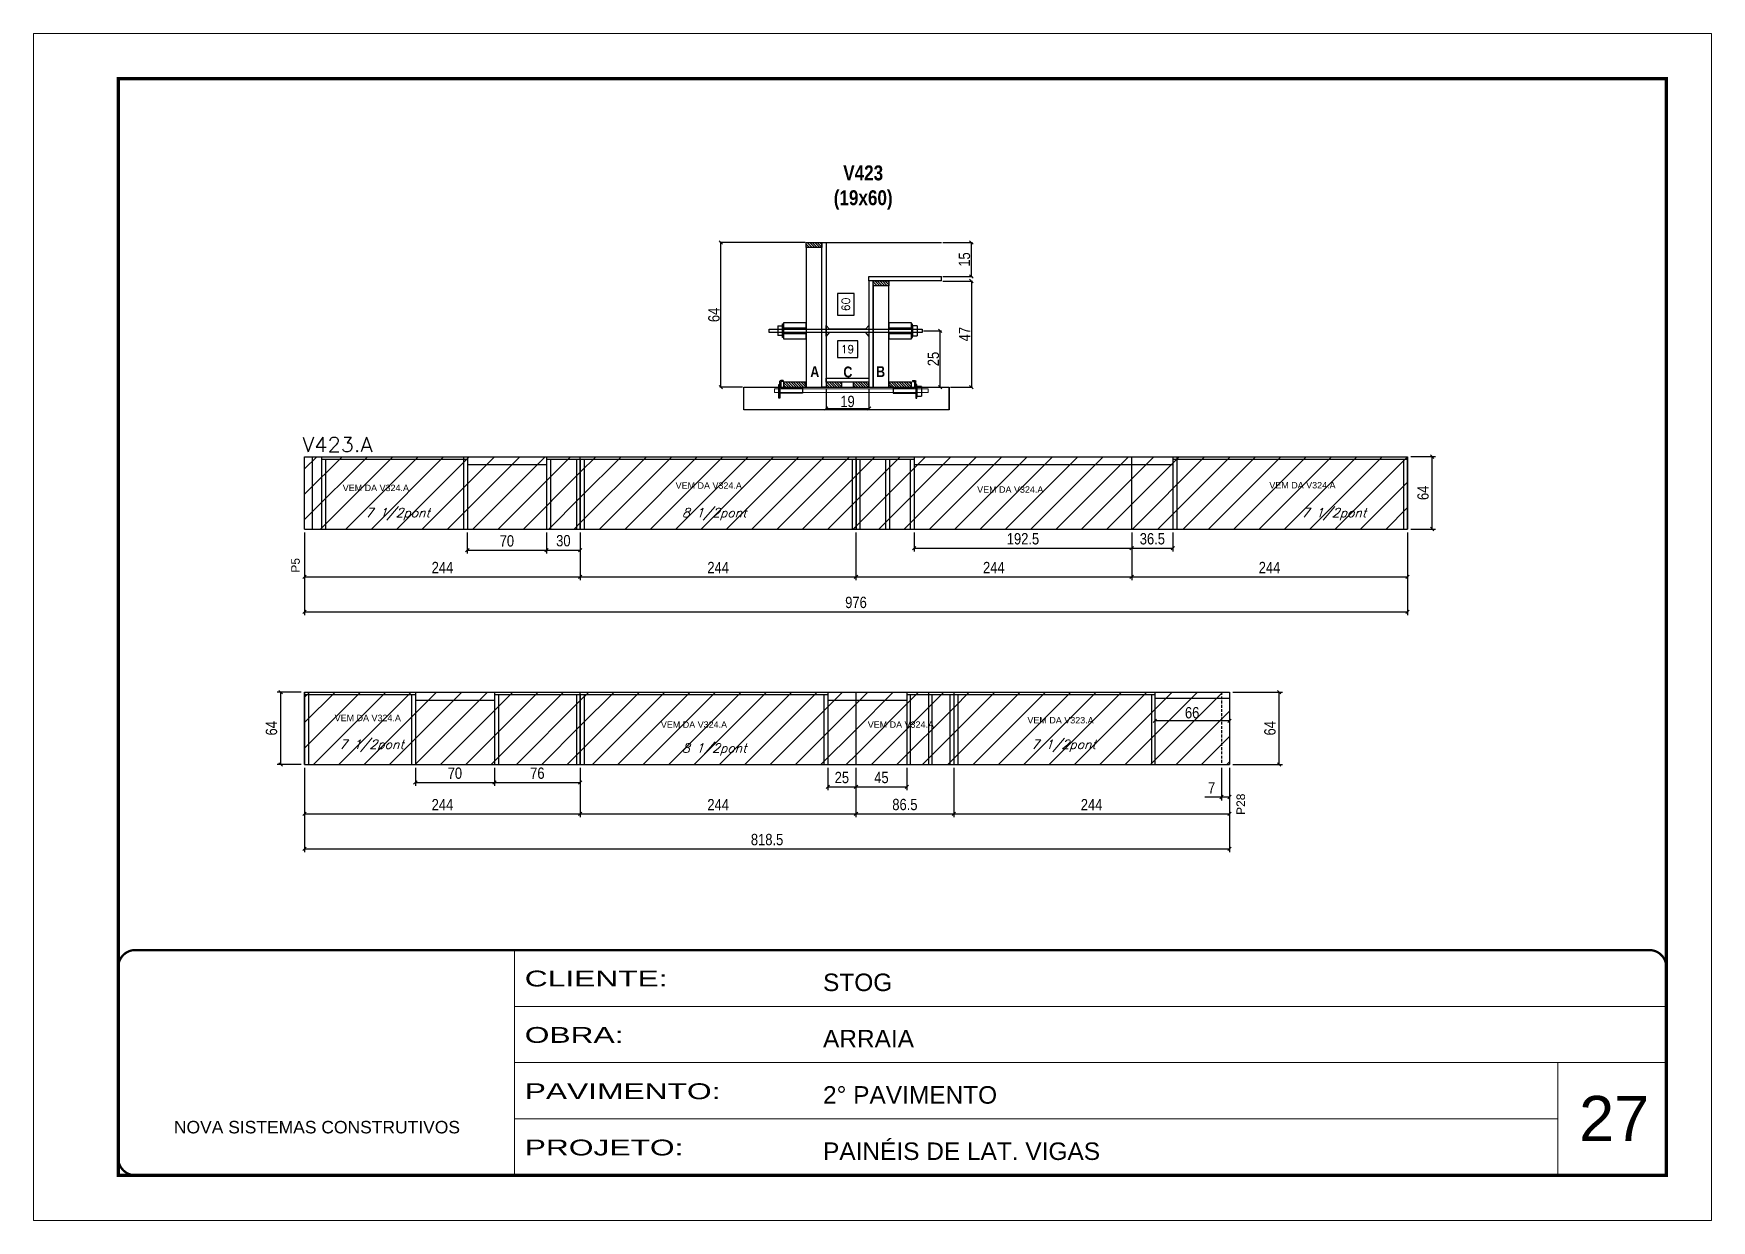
# Model space of a CAD drawing. Extents: x -3394 to 16474, y -5031 to 14397.
# Drawn here: x 7442 to 8927, y 6455 to 7505 of the extents above; entities that cross this region are included whole.
import ezdxf

# ---------------------------------------------------------------- set-up
doc = ezdxf.new("R2010")
doc.units = 0
for name, pattern in [('CONTINUO', [0]), ('DASHED', [0.75, 0.5, -0.25]), ('HIDDEN', [0.375, 0.25, -0.125])]:
    doc.linetypes.add(name, pattern=pattern)
doc.layers.get('0').update_dxf_attribs({"linetype": 'CONTINUOUS'})
doc.layers.get('Defpoints').update_dxf_attribs({"linetype": 'CONTINUOUS'})
for name, color, linetype in [('1HACHURA MADEIRAS', 1, 'CONTINUOUS'), ('barrote', 251, 'CONTINUOUS'), ('COTA', 241, 'CONTINUOUS'), ('Cota Seção (2x)', 4, 'CONTINUOUS'), ('detalhes', 4, 'CONTINUOUS'), ('NOMENCLATURA', 7, 'CONTINUOUS'), ('Painéis', 200, 'CONTINUOUS'), ('presilha', 1, 'CONTINUOUS'), ('SARR_2.2x10', 60, 'CONTINUOUS'), ('SARR_2.2x7', 40, 'CONTINUOUS'), ('SARR_3.5x7', 81, 'CONTINUOUS'), ('texto', 7, 'CONTINUOUS'), ('Tubo de PVC', 51, 'CONTINUOUS')]:
    doc.layers.add(name, color=color, linetype=linetype)
for name, color, linetype, lineweight in [('CARIMBO', 255, 'CONTINUOUS', 9), ('CONCRETO', 251, 'CONTINUOUS', 25), ('Folhas', 255, 'CONTINUOUS', 9), ('REAPROVEITAMENTO', 251, 'CONTINUOUS', 9), ('SARRAFO DE PRESSAO', 251, 'DASHED', 9), ('SCO-___-LAJ', 2, 'CONTINUOUS', 0), ('Texto Seção', 7, 'CONTINUOUS', 15)]:
    doc.layers.add(name, color=color, linetype=linetype, lineweight=lineweight)
doc.styles.add('ARIAL', font='arial.ttf')
doc.styles.add('COTA TECNICA', font='techl___.ttf', dxfattribs={"height": 10})
doc.styles.add('COTA TECNICA 2X', font='techl___.ttf', dxfattribs={"height": 10})
doc.styles.add('REGUA-120', font='ROMANS.shx', dxfattribs={"height": 15})
doc.styles.add('ROMANS', font='romans.shx')
doc.styles.add('TECNICA', font='techb___.ttf', dxfattribs={"height": 10})
doc.styles.add('Tecnologia', font='')
doc.styles.get('Tecnologia').set_extended_font_data('Forgotten Futurist')
doc.dimstyles.new('Cota Seção interna', dxfattribs={"dimtxt": 7, "dimasz": 6, "dimexe": 0.18, "dimexo": 2, "dimgap": -4, "dimtad": 3, "dimdec": 1, "dimlfac": 0.5, "dimzin": 12, "dimdsep": 46, "dimtxsty": 'ROMANS', "dimblk": 'ARCHTICK', "dimcen": 0.09, "dimse1": 1, "dimse2": 1, "dimsd1": 1, "dimsd2": 1, "dimclrd": 180, "dimclre": 5, "dimclrt": 1, "dimadec": 0, "dimazin": 3, "dimtfac": 1, "dimtdec": 1, "dimtofl": 0, "dimtmove": 0, "dimatfit": 3, "dimldrblk": 'ARCHTICK', "dimfxl": 1, "dimtolj": 1, "dimtzin": 0, "dimarcsym": 0})
doc.dimstyles.new('PAINEL', dxfattribs={"dimtxt": 10, "dimasz": 3, "dimexe": 3, "dimexo": 3, "dimgap": 3, "dimtad": 1, "dimdec": 1, "dimzin": 12, "dimdsep": 46, "dimtxsty": 'COTA TECNICA', "dimblk1": 'OBLIQUE', "dimblk2": 'OBLIQUE', "dimsah": 1, "dimcen": 0.9, "dimclrd": 4, "dimclre": 4, "dimclrt": 240, "dimadec": 1, "dimazin": 3, "dimtfac": 1, "dimtdec": 1, "dimtmove": 0, "dimatfit": 3, "dimfxl": 1, "dimtolj": 1, "dimtzin": 12, "dimarcsym": 0})
doc.dimstyles.new('SECAO', dxfattribs={"dimscale": 0.333333, "dimtxt": 5, "dimasz": 9, "dimexe": 3, "dimexo": 3, "dimgap": 3, "dimtad": 1, "dimdec": 1, "dimlfac": 0.5, "dimzin": 12, "dimdsep": 46, "dimtxsty": 'COTA TECNICA 2X', "dimblk1": 'OBLIQUE', "dimblk2": 'OBLIQUE', "dimsah": 1, "dimcen": 0.9, "dimclrd": 4, "dimclre": 4, "dimclrt": 240, "dimadec": 1, "dimazin": 3, "dimtfac": 1, "dimtdec": 1, "dimtmove": 0, "dimatfit": 3, "dimfxl": 1, "dimtolj": 1, "dimtzin": 12, "dimarcsym": 0})
pattern_1 = [(45, (3170, 1148.575), (-11.22532, 11.22532), [])]

msp = doc.modelspace()

# ---------------------------------------------------------------- texts
at = {"layer": 'CARIMBO', "style": 'ARIAL'}
msp.add_text('27', height=40, dxfattribs=at).set_placement((8810.07, 6525.25))
at = {"layer": 'detalhes', "style": 'TECNICA'}
for s, p in [('A', (8129.65, 7201.24)), ('C', (8158.94, 7200.92)), ('B', (8187.91, 7201.24))]:
    msp.add_text(s, height=9.6, dxfattribs=at).set_placement(p)
at = {"layer": 'NOMENCLATURA', "linetype": 'Continuous', "style": 'ARIAL'}
for s, p in [('VEM DA V324.A', (7715.85, 7100.31)), ('VEM DA V324.A', (8010.48, 7102.4)), ('VEM DA V324.A', (8277.33, 7098.87)), ('VEM DA V324.A', (8535.94, 7102.69)), ('VEM DA V324.A', (7708.71, 6896.77)), ('VEM DA V324.A', (7997.4, 6890.91)), ('VEM DA V324.A', (8180.51, 6890.91)), ('VEM DA V323.A', (8321.85, 6894.8))]:
    msp.add_text(s, height=5.6753, dxfattribs=at).set_placement(p)
for s, p in [('P5', (7677.83, 7028.23)), ('P28', (8514.41, 6813.9))]:
    msp.add_text(s, height=7.567, rotation=90, dxfattribs=at).set_placement(p)
at = {"layer": 'NOMENCLATURA', "insert": (8176.46, 7388.46), "char_height": 13.2, "attachment_point": 2, "style": 'TECNICA'}
msp.add_mtext_dynamic_manual_height_columns('V423\\P(19x60)', width=13.2, gutter_width=1, heights=[0], dxfattribs=at)
at = {"layer": 'texto', "color": 2, "char_height": 8, "attachment_point": 5, "style": 'ROMANS'}
for s, insert in [('{\\Q19;\\C256;7 1/2pont}', (7764.44, 7079.99)), ('{\\Q19;\\C256;8 1/2pont}', (8044.62, 7079.99)), ('{\\Q19;\\C256;7 1/2pont}', (8593.12, 7079.99)), ('{\\Q19;\\C256;7 1/2pont}', (7741.32, 6875.05)), ('{\\Q19;\\C256;8 1/2pont}', (8044.62, 6871.7)), ('{\\Q19;\\C256;7 1/2pont}', (8353.84, 6874.97))]:
    msp.add_mtext(s, dxfattribs=dict(at, insert=insert))
at = {"layer": 'Texto Seção', "style": 'REGUA-120', "width": 1.05}
msp.add_text('V423.A', height=13, dxfattribs=at).set_placement((7680.12, 7134.96))

# ---------------------------------------------------------------- blocks, each defined once
blk = doc.blocks.new('9999999999')
at = {"color": 30, "linetype": 'CONTINUO'}
for p, q in [((98564.6, 34230.2), (98564.6, 34429.4)), ((98564.6, 34379.6), (99584, 34379.6)), ((98564.6, 34329.8), (99488, 34329.8)), ((99584, 34329.8), (99488, 34329.8)), ((99488, 34329.8), (99488, 34230.2)), ((98564.6, 34280), (99488, 34280))]:
    blk.add_line(p, q, dxfattribs=at)
at = {"color": 30, "linetype": 'CONTINUO', "const_width": 2}
blk.add_lwpolyline([(99584, 34230.2), (99584, 34414.4, 0.414214), (99569, 34429.4), (98229, 34429.4, 0.414214), (98214, 34414.4), (98214, 34245.2, 0.414214), (98229, 34230.2), (99584, 34230.2)], format="xyb", dxfattribs=at)
at = {"layer": 'Folhas'}
blk.add_lwpolyline([(98139, 34190.2), (99624, 34190.2), (99624, 35240.2), (98139, 35240.2)], close=True, dxfattribs=at)
at = {"layer": 'Folhas', "color": 30, "const_width": 3}
blk.add_lwpolyline([(98214, 34230.2), (99584, 34230.2), (99584, 35200.2), (98214, 35200.2)], close=True, dxfattribs=at)
at = {"color": 7, "linetype": 'Continuous', "ltscale": 5, "style": 'ARIAL'}
for s, height, p in [('STOG', 15.48, (98837.7, 34393.1)), ('ARRAIA', 15.48, (98837.7, 34343.3)), ('2° PAVIMENTO', 15.483, (98837.7, 34293.5)), ('NOVA SISTEMAS CONSTRUTIVOS', 11.059, (98263.2, 34267.2)), ('PAINÉIS DE LAT. VIGAS', 15.483, (98837.7, 34243.7))]:
    blk.add_text(s, height=height, dxfattribs=at).set_placement(p)
at = {"layer": 'Folhas', "color": 7, "style": 'Tecnologia', "width": 1.5}
for s, p in [('CLIENTE:', (98573.7, 34397.2)), ('OBRA:', (98573.7, 34347.3)), ('PAVIMENTO:', (98573.7, 34297.5)), ('PROJETO:', (98573.7, 34247.7))]:
    blk.add_text(s, height=14, dxfattribs=at).set_placement(p)
blk = doc.blocks.new('_Oblique')
at = {"color": 0, "linetype": 'ByBlock', "lineweight": -2}
blk.add_line((-0.5, -0.5), (0.5, 0.5), dxfattribs=at)
blk = doc.blocks.new('*D665')
at = {"layer": 'COTA', "color": 4, "lineweight": -2, "transparency": 16777216}
for p, q in [((8143.6, 7191.2), (8143.6, 7172.5)), ((8181.6, 7191.2), (8181.6, 7172.5)), ((8143.6, 7173.5), (8181.6, 7173.5))]:
    blk.add_line(p, q, dxfattribs=at)
at = {"layer": 'Defpoints', "color": 0, "transparency": 16777216}
for p in [(8143.6, 7192.2), (8181.6, 7192.2), (8181.6, 7173.5)]:
    blk.add_point(p, dxfattribs=at)
at = {"layer": 'COTA', "color": 4, "lineweight": -2, "transparency": 16777216, "xscale": 3, "yscale": 3, "zscale": 3, "rotation": 180}
blk.add_blockref('_Oblique', (8143.6, 7173.5), dxfattribs=at)
at = {"layer": 'COTA', "color": 4, "lineweight": -2, "transparency": 16777216, "xscale": 3, "yscale": 3, "zscale": 3}
blk.add_blockref('_Oblique', (8181.6, 7173.5), dxfattribs=at)
at = {"layer": 'COTA', "color": 240, "transparency": 16777216, "insert": (8162.6, 7179.6), "char_height": 10, "attachment_point": 5, "style": 'COTA TECNICA 2X'}
blk.add_mtext('\\A1;19', dxfattribs=at)
blk = doc.blocks.new('PRESILHA METÁLICA 1')
at = {"layer": 'presilha'}
for p, q in [((0, 13), (6, 13)), ((0, 13), (0, 0)), ((6, 0), (0, 0)), ((6, 15.5), (7.5, 15.5)), ((6, -2.5), (6, 15.5)), ((6, 13), (6, 0)), ((7.5, 10.6), (7.5, 19.9)), ((7.5, 15.5), (7.5, -2.5)), ((37.5, 4.1), (7.5, 4.1)), ((12, 21), (8.6, 21)), ((9, 11.6), (9, 18.9)), ((12, 19.5), (9.6, 19.5)), ((37.5, 11), (9.6, 11)), ((12, 21), (12, 19.5)), ((37.5, 11), (37.5, 4.1)), ((7.5, -2.5), (6, -2.5))]:
    blk.add_line(p, q, dxfattribs=at)
for centre, radius, start, end in [((8.6, 19.9), 1.14, 90, 180), ((9.6, 18.9), 0.57, 90, 180), ((9.6, 11.6), 0.57, 180, 270)]:
    blk.add_arc(centre, radius, start, end, dxfattribs=at)
blk = doc.blocks.new('PRESILHA METÁLICA 2')
at = {"layer": 'presilha'}
for p, q in [((-5.2, 23.5), (-5.2, 22)), ((-5.2, 23.5), (-1.9, 23.5)), ((-0.8, 14.6), (-0.8, 22.4)), ((-30.8, 13.5), (-30.8, 6.6)), ((-30.8, 13.5), (-2.8, 13.5)), ((-30.8, 6.6), (-0.8, 6.6)), ((-5.2, 22), (-2.8, 22)), ((-2.2, 14.1), (-2.2, 21.4)), ((0.8, 18), (-0.8, 18)), ((-0.8, 18), (-0.8, 0)), ((-0.8, 0), (0.8, 0)), ((0.8, 0), (0.8, 18))]:
    blk.add_line(p, q, dxfattribs=at)
for centre, radius, start, end in [((-1.9, 22.4), 1.14, 0, 90), ((-2.8, 21.4), 0.57, 0, 90), ((-2.8, 14.1), 0.57, 270, 0)]:
    blk.add_arc(centre, radius, start, end, dxfattribs=at)
blk = doc.blocks.new('*D666')
at = {"layer": 'COTA', "color": 4, "lineweight": -2, "transparency": 16777216}
for p, q in [((8246.9, 7286.2), (8273.2, 7286.2)), ((8272.2, 7286.2), (8272.2, 7192.2)), ((8253.6, 7192.2), (8273.2, 7192.2))]:
    blk.add_line(p, q, dxfattribs=at)
at = {"layer": 'Defpoints', "color": 0, "transparency": 16777216}
for p in [(8245.9, 7286.2), (8252.6, 7192.2), (8272.2, 7192.2)]:
    blk.add_point(p, dxfattribs=at)
at = {"layer": 'COTA', "color": 4, "lineweight": -2, "transparency": 16777216, "xscale": 3, "yscale": 3, "zscale": 3}
for p, rotation in [((8272.2, 7286.2), 90), ((8272.2, 7192.2), 270)]:
    blk.add_blockref('_Oblique', p, dxfattribs=dict(at, rotation=rotation))
at = {"layer": 'COTA', "color": 240, "transparency": 16777216, "insert": (8266.2, 7239.2), "char_height": 10, "attachment_point": 5, "rotation": 90, "style": 'COTA TECNICA 2X'}
blk.add_mtext('\\A1;47', dxfattribs=at)
blk = doc.blocks.new('*D667')
at = {"layer": 'Cota Seção (2x)', "color": 180, "lineweight": -2, "transparency": 16777216}
for p, q in [((8168.6, 7275), (8153.6, 7275)), ((8153.6, 7275), (8153.6, 7256)), ((8168.6, 7256), (8168.6, 7275)), ((8153.6, 7256), (8168.6, 7256))]:
    blk.add_line(p, q, dxfattribs=at)
at = {"layer": 'Defpoints', "color": 0, "transparency": 16777216}
for p in [(8143.6, 7320.2), (8172.6, 7320.2), (8151, 7200.2)]:
    blk.add_point(p, dxfattribs=at)
at = {"layer": 'Cota Seção (2x)', "color": 1, "transparency": 16777216, "insert": (8161.1, 7265.5), "char_height": 7, "attachment_point": 5, "rotation": 90, "style": 'ROMANS'}
blk.add_mtext('\\A1;60', dxfattribs=at)
blk = doc.blocks.new('_ArchTick')
at = {"color": 0, "linetype": 'ByBlock', "const_width": 0.15}
blk.add_lwpolyline([(-0.5, -0.5), (0.5, 0.5)], dxfattribs=at)
blk = doc.blocks.new('*D668')
at = {"layer": 'COTA', "color": 4, "lineweight": -2, "transparency": 16777216}
for p, q in [((8246.9, 7320.2), (8273.2, 7320.2)), ((8272.2, 7290.2), (8272.2, 7320.2)), ((8246.9, 7290.2), (8273.2, 7290.2))]:
    blk.add_line(p, q, dxfattribs=at)
at = {"layer": 'Defpoints', "color": 0, "transparency": 16777216}
for p in [(8245.9, 7320.2), (8272.2, 7320.2), (8245.9, 7290.2)]:
    blk.add_point(p, dxfattribs=at)
at = {"layer": 'COTA', "color": 4, "lineweight": -2, "transparency": 16777216, "xscale": 3, "yscale": 3, "zscale": 3}
for p, rotation in [((8272.2, 7320.2), 90), ((8272.2, 7290.2), 270)]:
    blk.add_blockref('_Oblique', p, dxfattribs=dict(at, rotation=rotation))
at = {"layer": 'COTA', "color": 240, "transparency": 16777216, "insert": (8266.1, 7305.2), "char_height": 10, "attachment_point": 5, "rotation": 90, "style": 'COTA TECNICA 2X'}
blk.add_mtext('\\A1;15', dxfattribs=at)
blk = doc.blocks.new('*D669')
at = {"layer": 'COTA', "color": 4, "lineweight": -2, "transparency": 16777216}
for p, q in [((8125, 7320.2), (8049.5, 7320.2)), ((8050.5, 7192.2), (8050.5, 7320.2)), ((8069.7, 7192.2), (8049.5, 7192.2))]:
    blk.add_line(p, q, dxfattribs=at)
at = {"layer": 'Defpoints', "color": 0, "transparency": 16777216}
for p in [(8050.5, 7320.2), (8126, 7320.2), (8070.7, 7192.2)]:
    blk.add_point(p, dxfattribs=at)
at = {"layer": 'COTA', "color": 4, "lineweight": -2, "transparency": 16777216, "xscale": 3, "yscale": 3, "zscale": 3}
for p, rotation in [((8050.5, 7320.2), 90), ((8050.5, 7192.2), 270)]:
    blk.add_blockref('_Oblique', p, dxfattribs=dict(at, rotation=rotation))
at = {"layer": 'COTA', "color": 240, "transparency": 16777216, "insert": (8044.4, 7256.2), "char_height": 10, "attachment_point": 5, "rotation": 90, "style": 'COTA TECNICA 2X'}
blk.add_mtext('\\A1;64', dxfattribs=at)
blk = doc.blocks.new('*D653')
at = {"layer": 'COTA', "color": 4, "lineweight": -2, "transparency": 16777216}
for p, q in [((8229.7, 7242.2), (8245.7, 7242.2)), ((8244.7, 7192.2), (8244.7, 7242.2)), ((8220.2, 7192.2), (8245.7, 7192.2))]:
    blk.add_line(p, q, dxfattribs=at)
at = {"layer": 'Defpoints', "color": 0, "transparency": 16777216}
for p in [(8228.7, 7242.2), (8244.7, 7242.2), (8219.2, 7192.2)]:
    blk.add_point(p, dxfattribs=at)
at = {"layer": 'COTA', "color": 4, "lineweight": -2, "transparency": 16777216, "xscale": 3, "yscale": 3, "zscale": 3}
for p, rotation in [((8244.7, 7242.2), 90), ((8244.7, 7192.2), 270)]:
    blk.add_blockref('_Oblique', p, dxfattribs=dict(at, rotation=rotation))
at = {"layer": 'COTA', "color": 240, "transparency": 16777216, "insert": (8238.6, 7217.2), "char_height": 10, "attachment_point": 5, "rotation": 90, "style": 'COTA TECNICA 2X'}
blk.add_mtext('\\A1;25', dxfattribs=at)
blk = doc.blocks.new('*D654')
at = {"layer": 'COTA', "color": 4, "linetype": 'ByBlock', "lineweight": -2, "transparency": 16777216}
for p, q in [((8661.1, 7130.8), (8683.1, 7130.8)), ((8680.1, 7066.8), (8680.1, 7130.8)), ((8661.1, 7066.8), (8683.1, 7066.8))]:
    blk.add_line(p, q, dxfattribs=at)
at = {"layer": 'Defpoints', "color": 0, "linetype": 'ByBlock', "transparency": 16777216}
for p in [(8658.1, 7130.8), (8680.1, 7130.8), (8658.1, 7066.8)]:
    blk.add_point(p, dxfattribs=at)
at = {"layer": 'COTA', "color": 4, "linetype": 'ByBlock', "lineweight": -2, "transparency": 16777216, "xscale": 3, "yscale": 3, "zscale": 3}
for p, rotation in [((8680.1, 7130.8), 90), ((8680.1, 7066.8), 270)]:
    blk.add_blockref('_Oblique', p, dxfattribs=dict(at, rotation=rotation))
at = {"layer": 'COTA', "color": 240, "linetype": 'ByBlock', "transparency": 16777216, "insert": (8672, 7098.8), "char_height": 10, "attachment_point": 5, "rotation": 90, "style": 'COTA TECNICA'}
blk.add_mtext('\\A1;64', dxfattribs=at)
blk = doc.blocks.new('*D655')
at = {"layer": 'COTA', "color": 4, "linetype": 'ByBlock', "lineweight": -2, "transparency": 16777216}
for p, q in [((7682.1, 7063.8), (7682.1, 7021.6)), ((7926.1, 7063.8), (7926.1, 7021.6)), ((7682.1, 7024.6), (7926.1, 7024.6))]:
    blk.add_line(p, q, dxfattribs=at)
at = {"layer": 'Defpoints', "color": 0, "linetype": 'ByBlock', "transparency": 16777216}
for p in [(7682.1, 7066.8), (7926.1, 7066.8), (7926.1, 7024.6)]:
    blk.add_point(p, dxfattribs=at)
at = {"layer": 'COTA', "color": 4, "linetype": 'ByBlock', "lineweight": -2, "transparency": 16777216, "xscale": 3, "yscale": 3, "zscale": 3, "rotation": 180}
blk.add_blockref('_Oblique', (7682.1, 7024.6), dxfattribs=at)
at = {"layer": 'COTA', "color": 4, "linetype": 'ByBlock', "lineweight": -2, "transparency": 16777216, "xscale": 3, "yscale": 3, "zscale": 3}
blk.add_blockref('_Oblique', (7926.1, 7024.6), dxfattribs=at)
at = {"layer": 'COTA', "color": 240, "linetype": 'ByBlock', "transparency": 16777216, "insert": (7804.1, 7032.7), "char_height": 10, "attachment_point": 5, "style": 'COTA TECNICA'}
blk.add_mtext('\\A1;244', dxfattribs=at)
blk = doc.blocks.new('*D656')
at = {"layer": 'COTA', "color": 4, "linetype": 'ByBlock', "lineweight": -2, "transparency": 16777216}
for p, q in [((7926.1, 7063.8), (7926.1, 7021.6)), ((8170.1, 7063.8), (8170.1, 7021.6)), ((7926.1, 7024.6), (8170.1, 7024.6))]:
    blk.add_line(p, q, dxfattribs=at)
at = {"layer": 'Defpoints', "color": 0, "linetype": 'ByBlock', "transparency": 16777216}
for p in [(7926.1, 7066.8), (8170.1, 7066.8), (8170.1, 7024.6)]:
    blk.add_point(p, dxfattribs=at)
at = {"layer": 'COTA', "color": 4, "linetype": 'ByBlock', "lineweight": -2, "transparency": 16777216, "xscale": 3, "yscale": 3, "zscale": 3, "rotation": 180}
blk.add_blockref('_Oblique', (7926.1, 7024.6), dxfattribs=at)
at = {"layer": 'COTA', "color": 4, "linetype": 'ByBlock', "lineweight": -2, "transparency": 16777216, "xscale": 3, "yscale": 3, "zscale": 3}
blk.add_blockref('_Oblique', (8170.1, 7024.6), dxfattribs=at)
at = {"layer": 'COTA', "color": 240, "linetype": 'ByBlock', "transparency": 16777216, "insert": (8048.1, 7032.7), "char_height": 10, "attachment_point": 5, "style": 'COTA TECNICA'}
blk.add_mtext('\\A1;244', dxfattribs=at)
blk = doc.blocks.new('*D657')
at = {"layer": 'COTA', "color": 4, "linetype": 'ByBlock', "lineweight": -2, "transparency": 16777216}
for p, q in [((7682.1, 7063.8), (7682.1, 6990.6)), ((8658.1, 7063.8), (8658.1, 6990.6)), ((7682.1, 6993.6), (8658.1, 6993.6))]:
    blk.add_line(p, q, dxfattribs=at)
at = {"layer": 'Defpoints', "color": 0, "linetype": 'ByBlock', "transparency": 16777216}
for p in [(7682.1, 7066.8), (8658.1, 7066.8), (8658.1, 6993.6)]:
    blk.add_point(p, dxfattribs=at)
at = {"layer": 'COTA', "color": 4, "linetype": 'ByBlock', "lineweight": -2, "transparency": 16777216, "xscale": 3, "yscale": 3, "zscale": 3, "rotation": 180}
blk.add_blockref('_Oblique', (7682.1, 6993.6), dxfattribs=at)
at = {"layer": 'COTA', "color": 4, "linetype": 'ByBlock', "lineweight": -2, "transparency": 16777216, "xscale": 3, "yscale": 3, "zscale": 3}
blk.add_blockref('_Oblique', (8658.1, 6993.6), dxfattribs=at)
at = {"layer": 'COTA', "color": 240, "linetype": 'ByBlock', "transparency": 16777216, "insert": (8170.1, 7001.8), "char_height": 10, "attachment_point": 5, "style": 'COTA TECNICA'}
blk.add_mtext('\\A1;976', dxfattribs=at)
blk = doc.blocks.new('*D658')
at = {"layer": 'COTA', "color": 4, "linetype": 'ByBlock', "lineweight": -2, "transparency": 16777216}
for p, q in [((8414.1, 7063.8), (8414.1, 7021.6)), ((8658.1, 7051.5), (8658.1, 7021.6)), ((8414.1, 7024.6), (8658.1, 7024.6))]:
    blk.add_line(p, q, dxfattribs=at)
at = {"layer": 'Defpoints', "color": 0, "linetype": 'ByBlock', "transparency": 16777216}
for p in [(8414.1, 7066.8), (8658.1, 7054.5), (8658.1, 7024.6)]:
    blk.add_point(p, dxfattribs=at)
at = {"layer": 'COTA', "color": 4, "linetype": 'ByBlock', "lineweight": -2, "transparency": 16777216, "xscale": 3, "yscale": 3, "zscale": 3, "rotation": 180}
blk.add_blockref('_Oblique', (8414.1, 7024.6), dxfattribs=at)
at = {"layer": 'COTA', "color": 4, "linetype": 'ByBlock', "lineweight": -2, "transparency": 16777216, "xscale": 3, "yscale": 3, "zscale": 3}
blk.add_blockref('_Oblique', (8658.1, 7024.6), dxfattribs=at)
at = {"layer": 'COTA', "color": 240, "linetype": 'ByBlock', "transparency": 16777216, "insert": (8536.1, 7032.7), "char_height": 10, "attachment_point": 5, "style": 'COTA TECNICA'}
blk.add_mtext('\\A1;244', dxfattribs=at)
blk = doc.blocks.new('*D659')
at = {"layer": 'COTA', "color": 4, "linetype": 'ByBlock', "lineweight": -2, "transparency": 16777216}
for p, q in [((8170.1, 7063.8), (8170.1, 7021.6)), ((8414.1, 7063.8), (8414.1, 7021.6)), ((8170.1, 7024.6), (8414.1, 7024.6))]:
    blk.add_line(p, q, dxfattribs=at)
at = {"layer": 'Defpoints', "color": 0, "linetype": 'ByBlock', "transparency": 16777216}
for p in [(8170.1, 7066.8), (8414.1, 7066.8), (8414.1, 7024.6)]:
    blk.add_point(p, dxfattribs=at)
at = {"layer": 'COTA', "color": 4, "linetype": 'ByBlock', "lineweight": -2, "transparency": 16777216, "xscale": 3, "yscale": 3, "zscale": 3, "rotation": 180}
blk.add_blockref('_Oblique', (8170.1, 7024.6), dxfattribs=at)
at = {"layer": 'COTA', "color": 4, "linetype": 'ByBlock', "lineweight": -2, "transparency": 16777216, "xscale": 3, "yscale": 3, "zscale": 3}
blk.add_blockref('_Oblique', (8414.1, 7024.6), dxfattribs=at)
at = {"layer": 'COTA', "color": 240, "linetype": 'ByBlock', "transparency": 16777216, "insert": (8292.1, 7032.7), "char_height": 10, "attachment_point": 5, "style": 'COTA TECNICA'}
blk.add_mtext('\\A1;244', dxfattribs=at)
blk = doc.blocks.new('*D660')
at = {"layer": 'COTA', "color": 4, "linetype": 'ByBlock', "lineweight": -2, "transparency": 16777216}
for p, q in [((7682.1, 6855.5), (7682.1, 6811.8)), ((7926.1, 6855.5), (7926.1, 6811.8)), ((7682.1, 6814.8), (7926.1, 6814.8))]:
    blk.add_line(p, q, dxfattribs=at)
at = {"layer": 'Defpoints', "color": 0, "linetype": 'ByBlock', "transparency": 16777216}
for p in [(7682.1, 6858.5), (7926.1, 6858.5), (7926.1, 6814.8)]:
    blk.add_point(p, dxfattribs=at)
at = {"layer": 'COTA', "color": 4, "linetype": 'ByBlock', "lineweight": -2, "transparency": 16777216, "xscale": 3, "yscale": 3, "zscale": 3, "rotation": 180}
blk.add_blockref('_Oblique', (7682.1, 6814.8), dxfattribs=at)
at = {"layer": 'COTA', "color": 4, "linetype": 'ByBlock', "lineweight": -2, "transparency": 16777216, "xscale": 3, "yscale": 3, "zscale": 3}
blk.add_blockref('_Oblique', (7926.1, 6814.8), dxfattribs=at)
at = {"layer": 'COTA', "color": 240, "linetype": 'ByBlock', "transparency": 16777216, "insert": (7804.1, 6822.9), "char_height": 10, "attachment_point": 5, "style": 'COTA TECNICA'}
blk.add_mtext('\\A1;244', dxfattribs=at)
blk = doc.blocks.new('*D661')
at = {"layer": 'COTA', "color": 4, "linetype": 'ByBlock', "lineweight": -2, "transparency": 16777216}
for p, q in [((7926.1, 6855.5), (7926.1, 6811.8)), ((8170.1, 6855.5), (8170.1, 6811.8)), ((7926.1, 6814.8), (8170.1, 6814.8))]:
    blk.add_line(p, q, dxfattribs=at)
at = {"layer": 'Defpoints', "color": 0, "linetype": 'ByBlock', "transparency": 16777216}
for p in [(7926.1, 6858.5), (8170.1, 6858.5), (8170.1, 6814.8)]:
    blk.add_point(p, dxfattribs=at)
at = {"layer": 'COTA', "color": 4, "linetype": 'ByBlock', "lineweight": -2, "transparency": 16777216, "xscale": 3, "yscale": 3, "zscale": 3, "rotation": 180}
blk.add_blockref('_Oblique', (7926.1, 6814.8), dxfattribs=at)
at = {"layer": 'COTA', "color": 4, "linetype": 'ByBlock', "lineweight": -2, "transparency": 16777216, "xscale": 3, "yscale": 3, "zscale": 3}
blk.add_blockref('_Oblique', (8170.1, 6814.8), dxfattribs=at)
at = {"layer": 'COTA', "color": 240, "linetype": 'ByBlock', "transparency": 16777216, "insert": (8048.1, 6822.9), "char_height": 10, "attachment_point": 5, "style": 'COTA TECNICA'}
blk.add_mtext('\\A1;244', dxfattribs=at)
blk = doc.blocks.new('*D662')
at = {"layer": 'COTA', "color": 4, "linetype": 'ByBlock', "lineweight": -2, "transparency": 16777216}
for p, q in [((7682.1, 6855.5), (7682.1, 6780.8)), ((8500.6, 6855.5), (8500.6, 6780.8)), ((7682.1, 6783.8), (8500.6, 6783.8))]:
    blk.add_line(p, q, dxfattribs=at)
at = {"layer": 'Defpoints', "color": 0, "linetype": 'ByBlock', "transparency": 16777216}
for p in [(7682.1, 6858.5), (8500.6, 6858.5), (8500.6, 6783.8)]:
    blk.add_point(p, dxfattribs=at)
at = {"layer": 'COTA', "color": 4, "linetype": 'ByBlock', "lineweight": -2, "transparency": 16777216, "xscale": 3, "yscale": 3, "zscale": 3, "rotation": 180}
blk.add_blockref('_Oblique', (7682.1, 6783.8), dxfattribs=at)
at = {"layer": 'COTA', "color": 4, "linetype": 'ByBlock', "lineweight": -2, "transparency": 16777216, "xscale": 3, "yscale": 3, "zscale": 3}
blk.add_blockref('_Oblique', (8500.6, 6783.8), dxfattribs=at)
at = {"layer": 'COTA', "color": 240, "linetype": 'ByBlock', "transparency": 16777216, "insert": (8091.4, 6792), "char_height": 10, "attachment_point": 5, "style": 'COTA TECNICA'}
blk.add_mtext('\\A1;818.5', dxfattribs=at)
blk = doc.blocks.new('*D663')
at = {"layer": 'COTA', "color": 4, "linetype": 'ByBlock', "lineweight": -2, "transparency": 16777216}
for p, q in [((8256.6, 6855.5), (8256.6, 6811.8)), ((8500.6, 6855.5), (8500.6, 6811.8)), ((8256.6, 6814.8), (8500.6, 6814.8))]:
    blk.add_line(p, q, dxfattribs=at)
at = {"layer": 'Defpoints', "color": 0, "linetype": 'ByBlock', "transparency": 16777216}
for p in [(8256.6, 6858.5), (8500.6, 6858.5), (8500.6, 6814.8)]:
    blk.add_point(p, dxfattribs=at)
at = {"layer": 'COTA', "color": 4, "linetype": 'ByBlock', "lineweight": -2, "transparency": 16777216, "xscale": 3, "yscale": 3, "zscale": 3, "rotation": 180}
blk.add_blockref('_Oblique', (8256.6, 6814.8), dxfattribs=at)
at = {"layer": 'COTA', "color": 4, "linetype": 'ByBlock', "lineweight": -2, "transparency": 16777216, "xscale": 3, "yscale": 3, "zscale": 3}
blk.add_blockref('_Oblique', (8500.6, 6814.8), dxfattribs=at)
at = {"layer": 'COTA', "color": 240, "linetype": 'ByBlock', "transparency": 16777216, "insert": (8378.6, 6822.9), "char_height": 10, "attachment_point": 5, "style": 'COTA TECNICA'}
blk.add_mtext('\\A1;244', dxfattribs=at)
blk = doc.blocks.new('*D664')
at = {"layer": 'COTA', "color": 4, "linetype": 'ByBlock', "lineweight": -2, "transparency": 16777216}
for p, q in [((8170.1, 6855.5), (8170.1, 6811.8)), ((8256.6, 6855.5), (8256.6, 6811.8)), ((8170.1, 6814.8), (8256.6, 6814.8))]:
    blk.add_line(p, q, dxfattribs=at)
at = {"layer": 'Defpoints', "color": 0, "linetype": 'ByBlock', "transparency": 16777216}
for p in [(8170.1, 6858.5), (8256.6, 6858.5), (8256.6, 6814.8)]:
    blk.add_point(p, dxfattribs=at)
at = {"layer": 'COTA', "color": 4, "linetype": 'ByBlock', "lineweight": -2, "transparency": 16777216, "xscale": 3, "yscale": 3, "zscale": 3, "rotation": 180}
blk.add_blockref('_Oblique', (8170.1, 6814.8), dxfattribs=at)
at = {"layer": 'COTA', "color": 4, "linetype": 'ByBlock', "lineweight": -2, "transparency": 16777216, "xscale": 3, "yscale": 3, "zscale": 3}
blk.add_blockref('_Oblique', (8256.6, 6814.8), dxfattribs=at)
at = {"layer": 'COTA', "color": 240, "linetype": 'ByBlock', "transparency": 16777216, "insert": (8213.4, 6823), "char_height": 10, "attachment_point": 5, "style": 'COTA TECNICA'}
blk.add_mtext('\\A1;86.5', dxfattribs=at)
blk = doc.blocks.new('*D670')
at = {"layer": 'COTA', "color": 4, "linetype": 'ByBlock', "lineweight": -2, "transparency": 16777216}
for p, q in [((7896.1, 7063.8), (7896.1, 7045.1)), ((7926.1, 7063.8), (7926.1, 7045.1)), ((7896.1, 7048.1), (7926.1, 7048.1))]:
    blk.add_line(p, q, dxfattribs=at)
at = {"layer": 'Defpoints', "color": 0, "linetype": 'ByBlock', "transparency": 16777216}
for p in [(7896.1, 7066.8), (7926.1, 7066.8), (7926.1, 7048.1)]:
    blk.add_point(p, dxfattribs=at)
at = {"layer": 'COTA', "color": 4, "linetype": 'ByBlock', "lineweight": -2, "transparency": 16777216, "xscale": 3, "yscale": 3, "zscale": 3, "rotation": 180}
blk.add_blockref('_Oblique', (7896.1, 7048.1), dxfattribs=at)
at = {"layer": 'COTA', "color": 4, "linetype": 'ByBlock', "lineweight": -2, "transparency": 16777216, "xscale": 3, "yscale": 3, "zscale": 3}
blk.add_blockref('_Oblique', (7926.1, 7048.1), dxfattribs=at)
at = {"layer": 'COTA', "color": 240, "linetype": 'ByBlock', "transparency": 16777216, "insert": (7911.1, 7056.4), "char_height": 10, "attachment_point": 5, "style": 'COTA TECNICA'}
blk.add_mtext('\\A1;30', dxfattribs=at)
blk = doc.blocks.new('*D671')
at = {"layer": 'COTA', "color": 4, "linetype": 'ByBlock', "lineweight": -2, "transparency": 16777216}
for p, q in [((7826.1, 7063.8), (7826.1, 7045.1)), ((7896.1, 7063.8), (7896.1, 7045.1)), ((7826.1, 7048.1), (7896.1, 7048.1))]:
    blk.add_line(p, q, dxfattribs=at)
at = {"layer": 'Defpoints', "color": 0, "linetype": 'ByBlock', "transparency": 16777216}
for p in [(7826.1, 7066.8), (7896.1, 7066.8), (7896.1, 7048.1)]:
    blk.add_point(p, dxfattribs=at)
at = {"layer": 'COTA', "color": 4, "linetype": 'ByBlock', "lineweight": -2, "transparency": 16777216, "xscale": 3, "yscale": 3, "zscale": 3, "rotation": 180}
blk.add_blockref('_Oblique', (7826.1, 7048.1), dxfattribs=at)
at = {"layer": 'COTA', "color": 4, "linetype": 'ByBlock', "lineweight": -2, "transparency": 16777216, "xscale": 3, "yscale": 3, "zscale": 3}
blk.add_blockref('_Oblique', (7896.1, 7048.1), dxfattribs=at)
at = {"layer": 'COTA', "color": 240, "linetype": 'ByBlock', "transparency": 16777216, "insert": (7861.1, 7056.2), "char_height": 10, "attachment_point": 5, "style": 'COTA TECNICA'}
blk.add_mtext('\\A1;70', dxfattribs=at)
blk = doc.blocks.new('*D672')
at = {"layer": 'COTA', "color": 4, "lineweight": -2, "transparency": 16777216}
for p, q in [((8221.6, 7063.8), (8221.6, 7046.9)), ((8414.1, 7063.8), (8414.1, 7046.9)), ((8221.6, 7049.9), (8414.1, 7049.9))]:
    blk.add_line(p, q, dxfattribs=at)
at = {"layer": 'Defpoints', "color": 0, "transparency": 16777216}
for p in [(8221.6, 7066.8), (8414.1, 7066.8), (8414.1, 7049.9)]:
    blk.add_point(p, dxfattribs=at)
at = {"layer": 'COTA', "color": 4, "lineweight": -2, "transparency": 16777216, "xscale": 3, "yscale": 3, "zscale": 3, "rotation": 180}
blk.add_blockref('_Oblique', (8221.6, 7049.9), dxfattribs=at)
at = {"layer": 'COTA', "color": 4, "lineweight": -2, "transparency": 16777216, "xscale": 3, "yscale": 3, "zscale": 3}
blk.add_blockref('_Oblique', (8414.1, 7049.9), dxfattribs=at)
at = {"layer": 'COTA', "color": 240, "transparency": 16777216, "insert": (8317.9, 7058.1), "char_height": 10, "attachment_point": 5, "style": 'COTA TECNICA'}
blk.add_mtext('\\A1;192.5', dxfattribs=at)
blk = doc.blocks.new('*D673')
at = {"layer": 'COTA', "color": 4, "lineweight": -2, "transparency": 16777216}
for p, q in [((8414.1, 7063.8), (8414.1, 7046.9)), ((8450.6, 7063.8), (8450.6, 7046.9)), ((8414.1, 7049.9), (8450.6, 7049.9))]:
    blk.add_line(p, q, dxfattribs=at)
at = {"layer": 'Defpoints', "color": 0, "transparency": 16777216}
for p in [(8414.1, 7066.8), (8450.6, 7066.8), (8450.6, 7049.9)]:
    blk.add_point(p, dxfattribs=at)
at = {"layer": 'COTA', "color": 4, "lineweight": -2, "transparency": 16777216, "xscale": 3, "yscale": 3, "zscale": 3, "rotation": 180}
blk.add_blockref('_Oblique', (8414.1, 7049.9), dxfattribs=at)
at = {"layer": 'COTA', "color": 4, "lineweight": -2, "transparency": 16777216, "xscale": 3, "yscale": 3, "zscale": 3}
blk.add_blockref('_Oblique', (8450.6, 7049.9), dxfattribs=at)
at = {"layer": 'COTA', "color": 240, "transparency": 16777216, "insert": (8432.4, 7058.1), "char_height": 10, "attachment_point": 5, "style": 'COTA TECNICA'}
blk.add_mtext('\\A1;36.5', dxfattribs=at)
blk = doc.blocks.new('*D674')
at = {"layer": 'COTA', "color": 4, "lineweight": -2, "transparency": 16777216}
for p, q in [((7780.1, 6855.5), (7780.1, 6839.6)), ((7850.1, 6855.5), (7850.1, 6839.6)), ((7780.1, 6842.6), (7850.1, 6842.6))]:
    blk.add_line(p, q, dxfattribs=at)
at = {"layer": 'Defpoints', "color": 0, "transparency": 16777216}
for p in [(7780.1, 6858.5), (7850.1, 6858.5), (7850.1, 6842.6)]:
    blk.add_point(p, dxfattribs=at)
at = {"layer": 'COTA', "color": 4, "lineweight": -2, "transparency": 16777216, "xscale": 3, "yscale": 3, "zscale": 3, "rotation": 180}
blk.add_blockref('_Oblique', (7780.1, 6842.6), dxfattribs=at)
at = {"layer": 'COTA', "color": 4, "lineweight": -2, "transparency": 16777216, "xscale": 3, "yscale": 3, "zscale": 3}
blk.add_blockref('_Oblique', (7850.1, 6842.6), dxfattribs=at)
at = {"layer": 'COTA', "color": 240, "transparency": 16777216, "insert": (7815.1, 6850.7), "char_height": 10, "attachment_point": 5, "style": 'COTA TECNICA'}
blk.add_mtext('\\A1;70', dxfattribs=at)
blk = doc.blocks.new('*D675')
at = {"layer": 'COTA', "color": 4, "lineweight": -2, "transparency": 16777216}
for p, q in [((7850.1, 6855.5), (7850.1, 6839.6)), ((7926.1, 6855.5), (7926.1, 6839.6)), ((7850.1, 6842.6), (7926.1, 6842.6))]:
    blk.add_line(p, q, dxfattribs=at)
at = {"layer": 'Defpoints', "color": 0, "transparency": 16777216}
for p in [(7850.1, 6858.5), (7926.1, 6858.5), (7926.1, 6842.6)]:
    blk.add_point(p, dxfattribs=at)
at = {"layer": 'COTA', "color": 4, "lineweight": -2, "transparency": 16777216, "xscale": 3, "yscale": 3, "zscale": 3, "rotation": 180}
blk.add_blockref('_Oblique', (7850.1, 6842.6), dxfattribs=at)
at = {"layer": 'COTA', "color": 4, "lineweight": -2, "transparency": 16777216, "xscale": 3, "yscale": 3, "zscale": 3}
blk.add_blockref('_Oblique', (7926.1, 6842.6), dxfattribs=at)
at = {"layer": 'COTA', "color": 240, "transparency": 16777216, "insert": (7888.1, 6850.7), "char_height": 10, "attachment_point": 5, "style": 'COTA TECNICA'}
blk.add_mtext('\\A1;76', dxfattribs=at)
blk = doc.blocks.new('*D676')
at = {"layer": 'COTA', "color": 4, "lineweight": -2, "transparency": 16777216}
for p, q in [((8145.1, 6855.5), (8145.1, 6835.8)), ((8170.1, 6855.5), (8170.1, 6835.8)), ((8145.1, 6838.8), (8170.1, 6838.8))]:
    blk.add_line(p, q, dxfattribs=at)
at = {"layer": 'Defpoints', "color": 0, "transparency": 16777216}
for p in [(8145.1, 6858.5), (8170.1, 6858.5), (8170.1, 6838.8)]:
    blk.add_point(p, dxfattribs=at)
at = {"layer": 'COTA', "color": 4, "lineweight": -2, "transparency": 16777216, "xscale": 3, "yscale": 3, "zscale": 3, "rotation": 180}
blk.add_blockref('_Oblique', (8145.1, 6838.8), dxfattribs=at)
at = {"layer": 'COTA', "color": 4, "lineweight": -2, "transparency": 16777216, "xscale": 3, "yscale": 3, "zscale": 3}
blk.add_blockref('_Oblique', (8170.1, 6838.8), dxfattribs=at)
at = {"layer": 'COTA', "color": 240, "transparency": 16777216, "insert": (8157.6, 6846.9), "char_height": 10, "attachment_point": 5, "style": 'COTA TECNICA'}
blk.add_mtext('\\A1;25', dxfattribs=at)
blk = doc.blocks.new('*D677')
at = {"layer": 'COTA', "color": 4, "lineweight": -2, "transparency": 16777216}
for p, q in [((8170.1, 6855.5), (8170.1, 6835.8)), ((8215.1, 6855.5), (8215.1, 6835.8)), ((8170.1, 6838.8), (8215.1, 6838.8))]:
    blk.add_line(p, q, dxfattribs=at)
at = {"layer": 'Defpoints', "color": 0, "transparency": 16777216}
for p in [(8170.1, 6858.5), (8215.1, 6858.5), (8215.1, 6838.8)]:
    blk.add_point(p, dxfattribs=at)
at = {"layer": 'COTA', "color": 4, "lineweight": -2, "transparency": 16777216, "xscale": 3, "yscale": 3, "zscale": 3, "rotation": 180}
blk.add_blockref('_Oblique', (8170.1, 6838.8), dxfattribs=at)
at = {"layer": 'COTA', "color": 4, "lineweight": -2, "transparency": 16777216, "xscale": 3, "yscale": 3, "zscale": 3}
blk.add_blockref('_Oblique', (8215.1, 6838.8), dxfattribs=at)
at = {"layer": 'COTA', "color": 240, "transparency": 16777216, "insert": (8192.6, 6846.9), "char_height": 10, "attachment_point": 5, "style": 'COTA TECNICA'}
blk.add_mtext('\\A1;45', dxfattribs=at)
blk = doc.blocks.new('*D678')
at = {"layer": 'COTA', "color": 4, "lineweight": -2, "transparency": 16777216}
for p, q in [((8503.6, 6922.5), (8547.6, 6922.5)), ((8544.6, 6858.5), (8544.6, 6922.5)), ((8503.6, 6858.5), (8547.6, 6858.5))]:
    blk.add_line(p, q, dxfattribs=at)
at = {"layer": 'Defpoints', "color": 0, "transparency": 16777216}
for p in [(8500.6, 6922.5), (8544.6, 6922.5), (8500.6, 6858.5)]:
    blk.add_point(p, dxfattribs=at)
at = {"layer": 'COTA', "color": 4, "lineweight": -2, "transparency": 16777216, "xscale": 3, "yscale": 3, "zscale": 3}
for p, rotation in [((8544.6, 6922.5), 90), ((8544.6, 6858.5), 270)]:
    blk.add_blockref('_Oblique', p, dxfattribs=dict(at, rotation=rotation))
at = {"layer": 'COTA', "color": 240, "transparency": 16777216, "insert": (8536.5, 6890.5), "char_height": 10, "attachment_point": 5, "rotation": 90, "style": 'COTA TECNICA'}
blk.add_mtext('\\A1;64', dxfattribs=at)
blk = doc.blocks.new('*D679')
at = {"layer": 'COTA', "color": 4, "lineweight": -2, "transparency": 16777216}
for p, q in [((8493.6, 6855.5), (8493.6, 6826.7)), ((8500.6, 6836.5), (8500.6, 6826.7)), ((8493.6, 6829.7), (8478.9, 6829.7)), ((8500.6, 6829.7), (8493.6, 6829.7))]:
    blk.add_line(p, q, dxfattribs=at)
at = {"layer": 'Defpoints', "color": 0, "transparency": 16777216}
for p in [(8493.6, 6858.5), (8500.6, 6839.5), (8493.6, 6829.7)]:
    blk.add_point(p, dxfattribs=at)
at = {"layer": 'COTA', "color": 4, "lineweight": -2, "transparency": 16777216, "xscale": 3, "yscale": 3, "zscale": 3, "rotation": 180}
blk.add_blockref('_Oblique', (8493.6, 6829.7), dxfattribs=at)
at = {"layer": 'COTA', "color": 4, "lineweight": -2, "transparency": 16777216, "xscale": 3, "yscale": 3, "zscale": 3}
blk.add_blockref('_Oblique', (8500.6, 6829.7), dxfattribs=at)
at = {"layer": 'COTA', "color": 240, "transparency": 16777216, "insert": (8484.8, 6837.8), "char_height": 10, "attachment_point": 5, "style": 'COTA TECNICA'}
blk.add_mtext('\\A1;7', dxfattribs=at)
blk = doc.blocks.new('*D680')
at = {"layer": 'Cota Seção (2x)', "color": 180, "lineweight": -2, "transparency": 16777216}
for p, q in [((8171.6, 7233.4), (8153.6, 7233.4)), ((8153.6, 7233.4), (8153.6, 7218.4)), ((8171.6, 7218.4), (8171.6, 7233.4)), ((8153.6, 7218.4), (8171.6, 7218.4))]:
    blk.add_line(p, q, dxfattribs=at)
at = {"layer": 'Defpoints', "color": 0, "transparency": 16777216}
for p in [(8143.6, 7214.4), (8143.6, 7200.2), (8181.6, 7200.2)]:
    blk.add_point(p, dxfattribs=at)
at = {"layer": 'Cota Seção (2x)', "color": 1, "transparency": 16777216, "insert": (8162.6, 7225.9), "char_height": 7, "attachment_point": 5, "style": 'ROMANS'}
blk.add_mtext('\\A1;19', dxfattribs=at)
blk = doc.blocks.new('*D681')
at = {"layer": 'COTA', "color": 4, "lineweight": -2, "transparency": 16777216}
for p, q in [((7679.1, 6922.5), (7657.9, 6922.5)), ((7660.9, 6922.5), (7660.9, 6858.5)), ((7679.1, 6858.5), (7657.9, 6858.5))]:
    blk.add_line(p, q, dxfattribs=at)
at = {"layer": 'Defpoints', "color": 0, "transparency": 16777216}
for p in [(7682.1, 6922.5), (7660.9, 6858.5), (7682.1, 6858.5)]:
    blk.add_point(p, dxfattribs=at)
at = {"layer": 'COTA', "color": 4, "lineweight": -2, "transparency": 16777216, "xscale": 3, "yscale": 3, "zscale": 3}
for p, rotation in [((7660.9, 6922.5), 90), ((7660.9, 6858.5), 270)]:
    blk.add_blockref('_Oblique', p, dxfattribs=dict(at, rotation=rotation))
at = {"layer": 'COTA', "color": 240, "transparency": 16777216, "insert": (7652.8, 6890.5), "char_height": 10, "attachment_point": 5, "rotation": 90, "style": 'COTA TECNICA'}
blk.add_mtext('\\A1;64', dxfattribs=at)
blk = doc.blocks.new('*D682')
at = {"layer": 'COTA', "color": 4, "linetype": 'Continuous', "lineweight": -2, "transparency": 16777216}
for p, q in [((8434.6, 6915.2), (8434.6, 6895.1)), ((8500.6, 6915.2), (8500.6, 6895.1)), ((8500.6, 6897.1), (8434.6, 6897.1))]:
    blk.add_line(p, q, dxfattribs=at)
at = {"layer": 'Defpoints', "color": 0, "linetype": 'Continuous', "transparency": 16777216}
for p in [(8434.6, 6917.2), (8500.6, 6917.2), (8434.6, 6897.1)]:
    blk.add_point(p, dxfattribs=at)
at = {"layer": 'COTA', "color": 4, "linetype": 'Continuous', "lineweight": -2, "transparency": 16777216, "xscale": 3, "yscale": 3, "zscale": 3, "rotation": 180}
blk.add_blockref('_Oblique', (8434.6, 6897.1), dxfattribs=at)
at = {"layer": 'COTA', "color": 4, "linetype": 'Continuous', "lineweight": -2, "transparency": 16777216, "xscale": 3, "yscale": 3, "zscale": 3}
blk.add_blockref('_Oblique', (8500.6, 6897.1), dxfattribs=at)
at = {"layer": 'COTA', "color": 240, "linetype": 'Continuous', "transparency": 16777216, "insert": (8467.6, 6904.2), "char_height": 10, "attachment_point": 5, "style": 'COTA TECNICA'}
blk.add_mtext('\\A1;66', dxfattribs=at)

# ---------------------------------------------------------------- dimensions: what is measured, and where the dimension line sits
at = {"layer": 'COTA'}
for base, p1, p2, picture, middle in [((8050.51, 7320.22), (8070.71, 7192.22), (8125.98, 7320.22), '*D669', (8050.51, 7256.22)), ((8272.23, 7320.22), (8245.87, 7290.22), (8245.87, 7320.22), '*D668', (8272.23, 7305.22))]:
    dim = msp.add_linear_dim(base=base, p1=p1, p2=p2, angle=90, dimstyle='SECAO', dxfattribs=at)
    dim.commit()
    dim.dimension.update_dxf_attribs({"geometry": picture, "text_midpoint": middle, "dimtype": 160})
for base, p1, p2, dimstyle, picture, middle in [((8272.23, 7192.22), (8245.87, 7286.22), (8252.63, 7192.22), 'SECAO', '*D666', (8266.15, 7239.22)), ((8244.71, 7242.22), (8219.18, 7192.22), (8228.66, 7242.22), 'SECAO', '*D653', (8238.6, 7217.22)), ((7660.91, 6858.48), (7682.12, 6922.48), (7682.12, 6858.48), 'PAINEL', '*D681', (7652.81, 6890.48)), ((8544.56, 6922.48), (8500.62, 6858.48), (8500.62, 6922.48), 'PAINEL', '*D678', (8536.45, 6890.48))]:
    dim = msp.add_linear_dim(base=base, p1=p1, p2=p2, angle=90, dimstyle=dimstyle, dxfattribs=at)
    dim.commit()
    dim.dimension.update_dxf_attribs({"geometry": picture, "text_midpoint": middle})
dim = msp.add_linear_dim(base=(8181.58, 7173.54), p1=(8143.58, 7192.22), p2=(8181.58, 7192.22), dimstyle='SECAO', dxfattribs=at)
dim.commit()
dim.dimension.update_dxf_attribs({"geometry": '*D665', "text_midpoint": (8162.58, 7173.54), "dimtype": 160})
at = {"layer": 'COTA', "linetype": 'ByBlock'}
dim = msp.add_linear_dim(base=(8680.12, 7130.77), p1=(8658.12, 7066.77), p2=(8658.12, 7130.77), angle=90, dimstyle='PAINEL', dxfattribs=at)
dim.commit()
dim.dimension.update_dxf_attribs({"geometry": '*D654', "text_midpoint": (8672.02, 7098.77)})
for base, p1, p2, picture, middle in [((7926.12, 7024.62), (7682.12, 7066.77), (7926.12, 7066.77), '*D655', (7804.12, 7032.69)), ((8658.12, 6993.63), (7682.12, 7066.77), (8658.12, 7066.77), '*D657', (8170.12, 7001.76)), ((7896.12, 7048.14), (7826.12, 7066.77), (7896.12, 7066.77), '*D671', (7861.12, 7056.25)), ((7926.12, 7048.14), (7896.12, 7066.77), (7926.12, 7066.77), '*D670', (7911.12, 7056.36)), ((8414.12, 7024.62), (8170.12, 7066.77), (8414.12, 7066.77), '*D659', (8292.12, 7032.69)), ((8658.12, 7024.62), (8414.12, 7066.77), (8658.12, 7054.52), '*D658', (8536.12, 7032.69)), ((7926.12, 6814.83), (7682.12, 6858.48), (7926.12, 6858.48), '*D660', (7804.12, 6822.9)), ((8500.62, 6783.83), (7682.12, 6858.48), (8500.62, 6858.48), '*D662', (8091.37, 6791.97)), ((8256.62, 6814.83), (8170.12, 6858.48), (8256.62, 6858.48), '*D664', (8213.37, 6822.96)), ((8500.62, 6814.83), (8256.62, 6858.48), (8500.62, 6858.48), '*D663', (8378.62, 6822.9))]:
    dim = msp.add_linear_dim(base=base, p1=p1, p2=p2, dimstyle='PAINEL', dxfattribs=at)
    dim.commit()
    dim.dimension.update_dxf_attribs({"geometry": picture, "text_midpoint": middle})
for base, p1, p2, picture, middle in [((8170.12, 7024.62), (7926.12, 7066.77), (8170.12, 7066.77), '*D656', (8048.12, 7032.69)), ((8170.12, 6814.83), (7926.12, 6858.48), (8170.12, 6858.48), '*D661', (8048.12, 6822.9))]:
    dim = msp.add_linear_dim(base=base, p1=p1, p2=p2, dimstyle='PAINEL', override={"dimtmove": 1}, dxfattribs=at)
    dim.commit()
    dim.dimension.update_dxf_attribs({"geometry": picture, "text_midpoint": middle})
at = {"layer": 'COTA'}
for base, p1, p2, picture, middle in [((8414.12, 7049.92), (8221.62, 7066.77), (8414.12, 7066.77), '*D672', (8317.87, 7058.05)), ((7850.12, 6842.63), (7780.12, 6858.48), (7850.12, 6858.48), '*D674', (7815.12, 6850.73)), ((8170.12, 6838.78), (8145.12, 6858.48), (8170.12, 6858.48), '*D676', (8157.62, 6846.89)), ((8493.62, 6829.71), (8500.62, 6839.48), (8493.62, 6858.48), '*D679', (8484.76, 6837.78))]:
    dim = msp.add_linear_dim(base=base, p1=p1, p2=p2, dimstyle='PAINEL', dxfattribs=at)
    dim.commit()
    dim.dimension.update_dxf_attribs({"geometry": picture, "text_midpoint": middle})
for base, p1, p2, picture, middle in [((8450.62, 7049.92), (8414.12, 7066.77), (8450.62, 7066.77), '*D673', (8432.37, 7058.14)), ((7926.12, 6842.63), (7850.12, 6858.48), (7926.12, 6858.48), '*D675', (7888.12, 6850.73)), ((8215.12, 6838.78), (8170.12, 6858.48), (8215.12, 6858.48), '*D677', (8192.62, 6846.89))]:
    dim = msp.add_linear_dim(base=base, p1=p1, p2=p2, dimstyle='PAINEL', override={"dimtmove": 1}, dxfattribs=at)
    dim.commit()
    dim.dimension.update_dxf_attribs({"geometry": picture, "text_midpoint": middle})
at = {"layer": 'COTA', "linetype": 'Continuous'}
dim = msp.add_linear_dim(base=(8434.62, 6897.15), p1=(8500.62, 6917.24), p2=(8434.62, 6917.24), dimstyle='PAINEL', override={"dimexe": 2, "dimexo": 2, "dimgap": 2, "dimadec": 8, "dimtix": 1, "dimatfit": 2, "dimldrblk": 'Oblique'}, dxfattribs=at)
dim.commit()
dim.dimension.update_dxf_attribs({"geometry": '*D682', "text_midpoint": (8467.62, 6904.25)})
at = {"layer": 'Cota Seção (2x)'}
dim = msp.add_linear_dim(base=(8172.64, 7320.22), p1=(8150.99, 7200.22), p2=(8143.58, 7320.22), angle=90, dimstyle='Cota Seção interna', dxfattribs=at)
dim.commit()
dim.dimension.update_dxf_attribs({"geometry": '*D667', "text_midpoint": (8172.64, 7265.48), "dimtype": 160})
dim = msp.add_linear_dim(base=(8143.58, 7214.43), p1=(8181.58, 7200.22), p2=(8143.58, 7200.22), dimstyle='Cota Seção interna', dxfattribs=at)
dim.commit()
dim.dimension.update_dxf_attribs({"geometry": '*D680', "text_midpoint": (8162.58, 7225.93)})

# ---------------------------------------------------------------- hatches: boundary and pattern name
at = {"layer": 'REAPROVEITAMENTO', "linetype": 'Continuous'}
h = msp.add_hatch(dxfattribs=at)
h.set_pattern_fill('ANSI31', color=256, scale=5)
h.set_pattern_definition(pattern_1)
h.paths.add_polyline_path([(7682.12, 7130.77), (7682.12, 7066.77), (7926.12, 7066.77), (7926.12, 7130.77)])
h = msp.add_hatch(dxfattribs=at)
h.set_pattern_fill('ANSI31', color=256, scale=5)
h.set_pattern_definition(pattern_1)
h.paths.add_polyline_path([(7926.12, 7066.77), (8170.12, 7066.77), (8170.12, 7130.77), (7926.12, 7130.77)])
h = msp.add_hatch(dxfattribs=at)
h.set_pattern_fill('ANSI31', color=256, scale=5)
h.set_pattern_definition(pattern_1)
h.paths.add_polyline_path([(8414.12, 7066.77), (8414.12, 7130.77), (8170.12, 7130.77), (8170.12, 7066.77)])
h = msp.add_hatch(dxfattribs=at)
h.set_pattern_fill('ANSI31', color=256, scale=5)
h.set_pattern_definition(pattern_1)
h.paths.add_polyline_path([(8414.12, 7066.77), (8658.12, 7066.77), (8658.12, 7130.77), (8414.12, 7130.77)])
h = msp.add_hatch(dxfattribs=at)
h.set_pattern_fill('ANSI31', color=256, scale=5)
h.set_pattern_definition(pattern_1)
h.paths.add_polyline_path([(7926.12, 6858.48), (7926.12, 6922.48), (7682.12, 6922.48), (7682.12, 6858.48)])
h = msp.add_hatch(dxfattribs=at)
h.set_pattern_fill('ANSI31', color=256, scale=5)
h.set_pattern_definition(pattern_1)
h.paths.add_polyline_path([(8170.12, 6858.48), (8170.12, 6922.48), (7926.12, 6922.48), (7926.12, 6858.48)])
h = msp.add_hatch(dxfattribs=at)
h.set_pattern_fill('ANSI31', color=256, scale=5)
h.set_pattern_definition(pattern_1)
h.paths.add_polyline_path([(8170.12, 6922.48), (8170.12, 6858.48), (8256.62, 6858.48), (8256.62, 6922.48)])
h = msp.add_hatch(dxfattribs=at)
h.set_pattern_fill('ANSI31', color=256, scale=5)
h.set_pattern_definition(pattern_1)
h.paths.add_polyline_path([(8500.62, 6858.48), (8500.62, 6922.48), (8256.62, 6922.48), (8256.62, 6858.48)])
at = {"layer": 'SARR_2.2x10'}
h = msp.add_hatch(dxfattribs=at)
h.set_pattern_fill('ANSI31', color=256, scale=0.5, angle=90)
h.set_pattern_definition([(135, (41316.9988, -116319.9524), (-1.122532015, -1.122532015), [])])
h.paths.add_polyline_path([(8125.98, 7196.62), (8125.98, 7192.22), (8105.98, 7192.22), (8105.98, 7196.62)])
h = msp.add_hatch(dxfattribs=at)
h.set_pattern_fill('ANSI31', color=256, scale=0.5, angle=90)
h.set_pattern_definition([(135, (41203.7988, -116319.9524), (-1.122532015, -1.122532015), [])])
h.paths.add_polyline_path([(8219.18, 7196.62), (8219.18, 7192.22), (8199.18, 7192.22), (8199.18, 7196.62)])
at = {"layer": 'SARR_2.2x7'}
h = msp.add_hatch(dxfattribs=at)
h.set_pattern_fill('ANSI31', color=256, scale=0.5, angle=90)
h.set_pattern_definition([(135, (41207.7988, -116196.3524), (-1.122532015, -1.122532015), [])])
h.paths.add_polyline_path([(8139.98, 7320.22), (8139.98, 7315.82), (8125.98, 7315.82), (8125.98, 7320.22)])
h = msp.add_hatch(dxfattribs=at)
h.set_pattern_fill('ANSI31', color=256, scale=0.5, angle=90)
h.set_pattern_definition([(135, (41148.5988, -116230.3524), (-1.122532015, -1.122532015), [])])
h.paths.add_polyline_path([(8199.18, 7286.22), (8199.18, 7281.82), (8185.18, 7281.82), (8185.18, 7286.22)])
h = msp.add_hatch(dxfattribs=at)
h.set_pattern_fill('ANSI31', color=256, scale=0.5, angle=90)
h.set_pattern_definition([(135, (41355.3988, -116319.9524), (-1.122532015, -1.122532015), [])])
h.paths.add_polyline_path([(8157.58, 7196.62), (8157.58, 7192.22), (8143.58, 7192.22), (8143.58, 7196.62)])
h = msp.add_hatch(dxfattribs=at)
h.set_pattern_fill('ANSI31', color=256, scale=0.5, angle=90)
h.set_pattern_definition([(135, (41331.3988, -116319.9524), (-1.122532015, -1.122532015), [])])
h.paths.add_polyline_path([(8181.58, 7196.62), (8181.58, 7192.22), (8167.58, 7192.22), (8167.58, 7196.62)])

# ---------------------------------------------------------------- linework, layer by layer
at = {"layer": '1HACHURA MADEIRAS', "elevation": 0}
for points in [[(8125.98, 7249.13), (8105.98, 7249.13), (8105.98, 7244.73), (8125.98, 7244.73)], [(8125.98, 7239.53), (8105.98, 7239.53), (8105.98, 7235.13), (8125.98, 7235.13)]]:
    msp.add_lwpolyline(points, close=True, dxfattribs=at)
at = {"layer": '1HACHURA MADEIRAS'}
for points in [[(8219.18, 7249.13), (8199.18, 7249.13), (8199.18, 7244.73), (8219.18, 7244.73)], [(8219.18, 7239.53), (8199.18, 7239.53), (8199.18, 7235.13), (8219.18, 7235.13)]]:
    msp.add_lwpolyline(points, close=True, dxfattribs=at)
at = {"layer": 'barrote', "elevation": 0}
msp.add_lwpolyline([(8252.63, 7172.22), (8070.71, 7172.22), (8070.71, 7192.22), (8252.63, 7192.22)], close=True, dxfattribs=at)
at = {"layer": 'CONCRETO', "linetype": 'Continuous'}
msp.add_line((8143.58, 7320.22), (8245.87, 7320.22), dxfattribs=at)
at = {"layer": 'detalhes', "color": 250}
msp.add_line((8252.63, 7172.22), (8252.63, 7192.22), dxfattribs=at)
at = {"layer": 'Painéis', "linetype": 'Continuous'}
msp.add_line((8245.87, 7286.22), (8245.87, 7290.22), dxfattribs=at)
at = {"layer": 'Painéis', "linetype": 'ByBlock'}
for p, q in [((7682.12, 7130.77), (8658.12, 7130.77)), ((7682.12, 7066.77), (7682.12, 7130.77)), ((7926.12, 7066.77), (7926.12, 7130.77)), ((8170.12, 7066.77), (8170.12, 7130.77)), ((8414.12, 7066.77), (8414.12, 7130.77)), ((8658.12, 7066.77), (8658.12, 7130.77)), ((7682.12, 7066.77), (8658.12, 7066.77)), ((7682.12, 6922.48), (8500.62, 6922.48)), ((7682.12, 6858.48), (7682.12, 6922.48)), ((7926.12, 6858.48), (7926.12, 6922.48)), ((8170.12, 6858.48), (8170.12, 6922.48)), ((7682.12, 6858.48), (8500.62, 6858.48))]:
    msp.add_line(p, q, dxfattribs=at)
at = {"layer": 'Painéis'}
for p, q in [((8256.62, 6922.48), (8256.62, 6858.48)), ((8500.62, 6922.48), (8500.62, 6858.48))]:
    msp.add_line(p, q, dxfattribs=at)
at = {"layer": 'Painéis', "linetype": 'Continuous', "elevation": 0}
for points in [[(8139.98, 7192.22), (8139.98, 7320.22), (8143.58, 7320.22), (8143.58, 7192.22)], [(8185.18, 7192.22), (8185.18, 7286.22), (8181.58, 7286.22), (8181.58, 7192.22)], [(8143.58, 7200.22), (8181.58, 7200.22), (8181.58, 7196.62), (8143.58, 7196.62)]]:
    msp.add_lwpolyline(points, close=True, dxfattribs=at)
at = {"layer": 'Painéis', "linetype": 'Continuous'}
msp.add_lwpolyline([(8245.87, 7286.22), (8181.58, 7286.22), (8181.58, 7290.22), (8245.87, 7290.22)], dxfattribs=at)
at = {"layer": 'presilha'}
for p, q in [((8104.98, 7248.32), (8105.98, 7248.32)), ((8104.98, 7236.32), (8104.98, 7248.32)), ((8105.98, 7248.32), (8105.98, 7236.32)), ((8220.18, 7248.13, 0), (8219.18, 7248.13, 0)), ((8219.18, 7248.13, 0), (8219.18, 7236.13, 0)), ((8220.18, 7236.13, 0), (8220.18, 7248.13, 0)), ((8100.98, 7246.65), (8104.98, 7246.65)), ((8100.98, 7246.65), (8100.98, 7237.98)), ((8104.98, 7237.98), (8100.98, 7237.98)), ((8104.98, 7246.65), (8104.98, 7237.98)), ((8105.98, 7236.32), (8104.98, 7236.32)), ((8219.18, 7236.13, 0), (8220.18, 7236.13, 0)), ((8224.18, 7246.46, 0), (8220.18, 7246.46, 0)), ((8220.18, 7246.46, 0), (8220.18, 7237.79, 0)), ((8220.18, 7237.79, 0), (8224.18, 7237.79, 0)), ((8224.18, 7246.46, 0), (8224.18, 7237.79, 0))]:
    msp.add_line(p, q, dxfattribs=at)
at = {"layer": 'presilha', "elevation": 0}
msp.add_lwpolyline([(8093.19, 7243.72), (8228.66, 7243.72), (8228.66, 7240.72), (8093.19, 7240.72)], close=True, dxfattribs=at)
at = {"layer": 'SARR_2.2x10', "elevation": 0}
for points in [[(8125.98, 7196.62), (8105.98, 7196.62), (8105.98, 7192.22), (8125.98, 7192.22)], [(8219.18, 7196.62), (8199.18, 7196.62), (8199.18, 7192.22), (8219.18, 7192.22)]]:
    msp.add_lwpolyline(points, close=True, dxfattribs=at)
at = {"layer": 'SARR_2.2x7', "linetype": 'Continuous'}
for p, q in [((7689.12, 7066.77), (7689.12, 7130.77)), ((7697.12, 7128.57), (7826.12, 7128.57)), ((7896.12, 7128.57), (7926.12, 7128.57)), ((7926.12, 7128.57), (8170.12, 7128.57)), ((8170.12, 7128.57), (8221.62, 7128.57)), ((8450.62, 7128.57), (8658.12, 7128.57)), ((7826.12, 7123.77), (7896.12, 7123.77)), ((8221.62, 7123.77), (8450.62, 7123.77)), ((7682.12, 6920.28), (7780.12, 6920.28)), ((7850.12, 6920.28), (7926.12, 6920.28)), ((7926.12, 6920.28), (8145.12, 6920.28)), ((8215.12, 6920.28), (8256.62, 6920.28)), ((8256.62, 6920.28), (8434.62, 6920.28)), ((7780.12, 6915.48), (7850.12, 6915.48)), ((8145.12, 6915.48), (8215.12, 6915.48)), ((8434.62, 6917.24), (8500.62, 6917.24))]:
    msp.add_line(p, q, dxfattribs=at)
at = {"layer": 'SARR_2.2x7', "linetype": 'HIDDEN', "ltscale": 10}
for p, q in [((8493.62, 6922.48), (8493.62, 6858.48)), ((8434.62, 6858.48), (8441.62, 6858.48)), ((8493.62, 6858.48), (8500.62, 6858.48))]:
    msp.add_line(p, q, dxfattribs=at)
at = {"layer": 'SARR_2.2x7', "elevation": 0}
for points in [[(8125.98, 7320.22), (8139.98, 7320.22), (8139.98, 7315.82), (8125.98, 7315.82)], [(8185.18, 7286.22), (8199.18, 7286.22), (8199.18, 7281.82), (8185.18, 7281.82)], [(8157.58, 7196.62), (8143.58, 7196.62), (8143.58, 7192.22), (8157.58, 7192.22)], [(8181.58, 7196.62), (8167.58, 7196.62), (8167.58, 7192.22), (8181.58, 7192.22)]]:
    msp.add_lwpolyline(points, close=True, dxfattribs=at)
at = {"layer": 'SARR_3.5x7'}
for p, q in [((7697.12, 7130.77), (7697.12, 7066.77)), ((7700.62, 7128.57), (7700.62, 7066.77)), ((7822.62, 7130.77), (7822.62, 7066.77)), ((7826.12, 7130.77), (7826.12, 7066.77)), ((7896.12, 7130.77), (7896.12, 7066.77)), ((7899.62, 7128.57), (7899.62, 7066.77)), ((7922.62, 7128.57), (7922.62, 7066.77)), ((7926.12, 7128.57), (7926.12, 7066.77)), ((7929.62, 7128.57), (7929.62, 7066.77)), ((8166.62, 7128.57), (8166.62, 7066.77)), ((8170.12, 7128.57), (8170.12, 7066.77)), ((8173.62, 7128.57), (8173.62, 7066.77)), ((8196.24, 7128.57), (8196.24, 7066.77)), ((8199.74, 7128.57), (8199.74, 7066.77)), ((8218.12, 7128.57), (8218.12, 7066.77)), ((8221.62, 7130.77), (8221.62, 7066.77)), ((8450.62, 7130.77), (8450.62, 7066.77)), ((8454.12, 7130.77), (8454.12, 7066.77)), ((8654.62, 7128.57), (8654.62, 7066.77)), ((8658.12, 7130.77), (8658.12, 7066.77)), ((7697.12, 7066.77), (7700.62, 7066.77)), ((7922.62, 7066.77), (7926.12, 7066.77)), ((7926.12, 7066.77), (7929.62, 7066.77)), ((8166.62, 7066.77), (8170.12, 7066.77)), ((8170.12, 7066.77), (8173.62, 7066.77)), ((8410.62, 7066.77), (8414.12, 7066.77)), ((8414.12, 7066.77), (8417.62, 7066.77)), ((8654.62, 7066.77), (8658.12, 7066.77)), ((7682.12, 6922.48), (7682.12, 6858.48)), ((7685.62, 6920.28), (7685.62, 6858.48)), ((7776.62, 6920.28), (7776.62, 6858.48)), ((7780.12, 6922.48), (7780.12, 6858.48)), ((7850.12, 6922.48), (7850.12, 6858.48)), ((7853.62, 6920.28), (7853.62, 6858.48)), ((7922.62, 6920.28), (7922.62, 6858.48)), ((7926.12, 6920.28), (7926.12, 6858.48)), ((7929.62, 6920.28), (7929.62, 6858.48)), ((8141.62, 6920.28), (8141.62, 6858.48)), ((8145.12, 6922.48), (8145.12, 6858.48)), ((8215.12, 6922.48), (8215.12, 6858.48)), ((8218.12, 6920.28), (8218.12, 6858.48)), ((8234.15, 6922.48), (8234.15, 6858.48)), ((8237.15, 6920.28), (8237.15, 6858.48)), ((8253.12, 6920.28), (8253.12, 6858.48)), ((8256.62, 6920.28), (8256.62, 6858.48)), ((8260.12, 6920.28), (8260.12, 6858.48)), ((8431.62, 6920.28), (8431.62, 6858.48)), ((8434.62, 6922.48), (8434.62, 6858.48)), ((7682.12, 6858.48), (7685.62, 6858.48)), ((7922.62, 6858.48), (7926.12, 6858.48)), ((7926.12, 6858.48), (7929.62, 6858.48)), ((8166.62, 6858.48), (8170.12, 6858.48)), ((8170.12, 6858.48), (8173.62, 6858.48))]:
    msp.add_line(p, q, dxfattribs=at)
at = {"layer": 'SARR_3.5x7', "elevation": 0}
for points in [[(8139.98, 7315.82), (8125.98, 7315.82), (8125.98, 7192.22), (8139.98, 7192.22)], [(8199.18, 7281.82), (8185.18, 7281.82), (8185.18, 7192.22), (8199.18, 7192.22)]]:
    msp.add_lwpolyline(points, close=True, dxfattribs=at)
at = {"layer": 'SCO-___-LAJ', "color": 1, "elevation": 0}
msp.add_lwpolyline([(8234.03, 7190.88), (8097.86, 7190.88), (8097.86, 7187.68), (8234.03, 7187.68)], close=True, dxfattribs=at)
at = {"layer": 'Tubo de PVC', "elevation": 0}
msp.add_lwpolyline([(8181.58, 7246.96), (8181.58, 7237.47), (8178.78, 7240.62), (8146.38, 7240.62), (8143.58, 7237.47), (8143.58, 7246.96), (8146.38, 7243.81), (8178.78, 7243.81)], close=True, dxfattribs=at)

# ---------------------------------------------------------------- block references
at = {"layer": 'presilha', "xscale": -0.6666666666666666, "yscale": 0.6666666666666666, "zscale": 0.6666666666666666}
for name, p in [('PRESILHA METÁLICA 2', (8102.3, 7182.58)), ('PRESILHA METÁLICA 1', (8228.04, 7184.25))]:
    msp.add_blockref(name, p, dxfattribs=at)
at = {"layer": 'SARRAFO DE PRESSAO', "color": 6, "linetype": 'ByBlock'}
msp.add_blockref('9999999999', (-90696.77, -27735.1), dxfattribs=at)

msp.set_redraw_order([(e.dxf.handle, doc.entitydb.next_handle()) for e in msp.query("TEXT MTEXT ATTDEF DIMENSION ARC_DIMENSION")])  # texts and dimensions are drawn at this point

doc.saveas('drawing.dxf')
